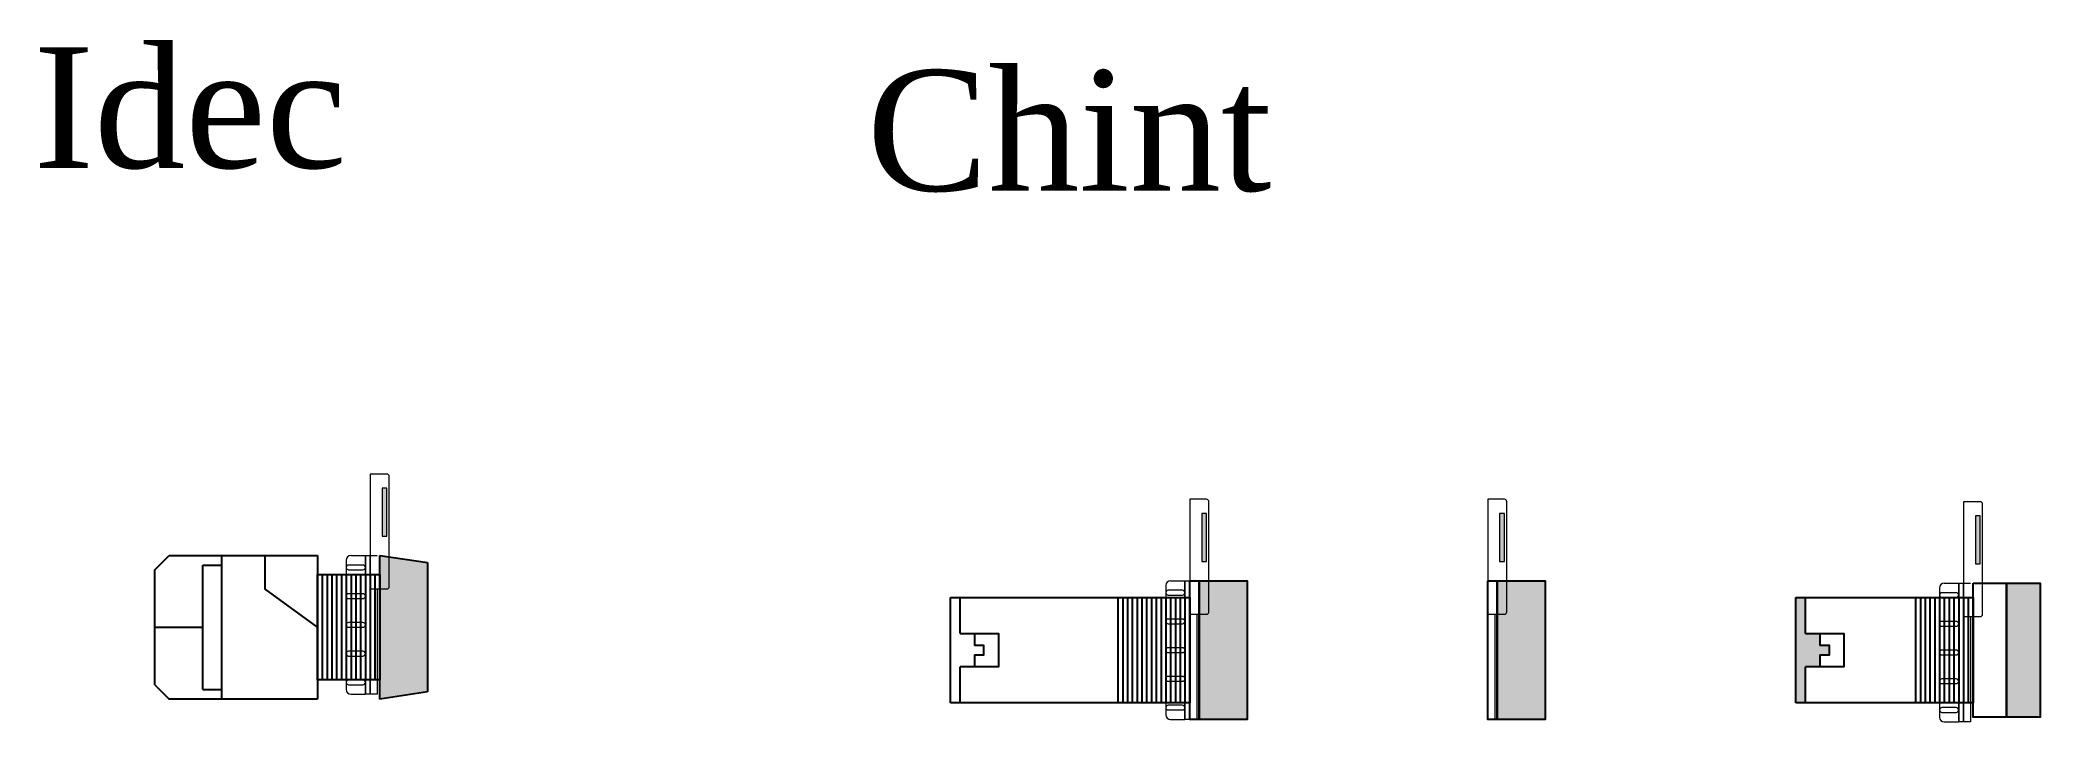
# Model space of a CAD drawing. Header units: millimetres. Extents: x 27 to 1256, y 71 to 472.
# Drawn here: x 838 to 1256, y 329.7 to 472.2 of the extents above; entities that cross this region are included whole.
import ezdxf

# ---------------------------------------------------------------- set-up
doc = ezdxf.new("R2010")
doc.units = ezdxf.units.MM
doc.layers.add('1-EMC-ACESS', color=4, linetype='Continuous')
doc.styles.add('ARIAL', font='arial.ttf')

msp = doc.modelspace()

# ---------------------------------------------------------------- texts
at = {"layer": '1-EMC-ACESS', "color": 1, "linetype": 'ByBlock', "lineweight": -2, "char_height": 25.2, "width": 385.9629, "attachment_point": 2, "style": 'ARIAL'}
for s, insert in [('{\\fTimes New Roman|b0|i0|c0|p18;\\C7;Idec}', (869.4, 470.66)), ('{\\fTimes New Roman|b0|i0|c0|p18;\\C7;Chint}', (1053.13, 465.89))]:
    msp.add_mtext(s, dxfattribs=dict(at, insert=insert))

# ---------------------------------------------------------------- blocks, each defined once
blk = doc.blocks.new('A$C4D5439CE')
blk.add_hatch(color=1).paths.add_polyline_path([(57, 28.5), (47, 30), (47, 0), (57, 1.5)])
at = {"color": 7}
for p, q in [((0, 27), (3, 30)), ((3, 30), (34, 30)), ((14, 0), (14, 30)), ((23, 30), (23, 23)), ((34, 30), (34, 0)), ((47, 30), (57, 28.5)), ((47, 0), (47, 30)), ((0, 3), (0, 27)), ((10, 2), (10, 28)), ((10, 28), (14, 28)), ((35, 26), (35, 4)), ((36, 26), (36, 4)), ((37, 26), (37, 4)), ((38, 26), (38, 4)), ((39, 26), (39, 4)), ((40, 26), (40, 4)), ((41, 26), (41, 4)), ((42, 26), (42, 4)), ((43, 26), (43, 4)), ((44, 26), (44, 4)), ((45, 26), (45, 4)), ((46, 26), (46, 4)), ((57, 28.5), (57, 1.5)), ((34, 15), (23, 23)), ((0, 15), (10, 15)), ((0, 3), (3, 0)), ((34, 0), (3, 0)), ((10, 2), (14, 2)), ((57, 1.5), (47, 0))]:
    blk.add_line(p, q, dxfattribs=at)
blk.add_lwpolyline([(34, 26), (47, 26), (47, 4), (34, 4)], close=True, dxfattribs=at)
blk = doc.blocks.new('A$C6A154FF8')
for points in [[(51, 28), (44, 28), (44, 0), (51, 0)], [(0, 3), (2, 3), (2, 10.5), (5, 10.5), (5, 13), (7, 13), (7, 15), (5, 15), (5, 17.5), (2, 17.5), (2, 25), (0, 25)]]:
    blk.add_hatch(color=1).paths.add_polyline_path(points)
at = {"color": 7}
for p, q in [((0, 25), (37, 25)), ((0, 3), (0, 25)), ((2, 17.5), (2, 25)), ((25, 25), (25, 3)), ((26, 25), (26, 3)), ((27, 25), (27, 3)), ((28, 25), (28, 3)), ((29, 25), (29, 3)), ((30, 25), (30, 3)), ((31, 25), (31, 3)), ((32, 25), (32, 3)), ((33, 25), (33, 3)), ((34, 25), (34, 3)), ((35, 25), (35, 3)), ((36, 25), (36, 3)), ((37, 25), (37, 3)), ((5, 17.5), (5, 15)), ((5, 13), (5, 10.5)), ((2, 3), (2, 10.5)), ((37, 3), (0, 3))]:
    blk.add_line(p, q, dxfattribs=at)
for points in [[(37, 28), (44, 28), (44, 0), (37, 0)], [(44, 28), (51, 28), (51, 0), (44, 0)]]:
    blk.add_lwpolyline(points, close=True, dxfattribs=at)
for points in [[(0, 10.5), (0, 17.5)], [(2, 17.5), (10, 17.5), (10, 10.5), (2, 10.5)], [(5, 13), (7, 13), (7, 15), (5, 15)]]:
    blk.add_lwpolyline(points, dxfattribs=at)
blk = doc.blocks.new('A$C0C455160')
blk.add_hatch(color=1).paths.add_polyline_path([(62, 29), (52, 29), (52, 0), (62, 0)])
at = {"color": 7}
for p, q in [((0, 25.5), (50, 25.5)), ((0, 3.5), (0, 25.5)), ((2, 18), (2, 25.5)), ((35, 25.5), (35, 3.5)), ((36, 25.5), (36, 3.5)), ((37, 25.5), (37, 3.5)), ((38, 25.5), (38, 3.5)), ((39, 25.5), (39, 3.5)), ((40, 25.5), (40, 3.5)), ((41, 25.5), (41, 3.5)), ((42, 25.5), (42, 3.5)), ((43, 25.5), (43, 3.5)), ((44, 25.5), (44, 3.5)), ((45, 25.5), (45, 3.5)), ((46, 25.5), (46, 3.5)), ((47, 25.5), (47, 3.5)), ((48, 25.5), (48, 3.5)), ((49, 25.5), (49, 3.5)), ((50, 25.5), (50, 3.5)), ((5, 18), (5, 15.5)), ((5, 13.5), (5, 11)), ((2, 3.5), (2, 11)), ((50, 3.5), (0, 3.5))]:
    blk.add_line(p, q, dxfattribs=at)
for points in [[(50, 29), (52, 29), (52, 0), (50, 0)], [(52, 29), (62, 29), (62, 0), (52, 0)]]:
    blk.add_lwpolyline(points, close=True, dxfattribs=at)
for points in [[(0, 11), (0, 18)], [(2, 18), (10, 18), (10, 11), (2, 11)], [(5, 13.5), (7, 13.5), (7, 15.5), (5, 15.5)]]:
    blk.add_lwpolyline(points, dxfattribs=at)
blk = doc.blocks.new('DCHINT')
at = {"lineweight": 9}
h = blk.add_hatch(color=7, dxfattribs=at)
h.set_gradient(color1=(168, 174, 189), color2=(174, 179, 194), one_color=1, tint=0.72, name='CYLINDER')
h.paths.add_polyline_path([(89160.08, 43721.44), (89161.08, 43721.44), (89161.08, 43731.44), (89160.08, 43731.44)])
for p, q in [((89153.58, 43717.41), (89156.58, 43717.41)), ((89156.58, 43717.41), (89156.58, 43688.41)), ((89152.58, 43716.41), (89152.58, 43689.41)), ((89153.58, 43688.41), (89156.58, 43688.41))]:
    blk.add_line(p, q, dxfattribs=at)
at = {"color": 7, "lineweight": 9}
blk.add_lwpolyline([(89157.58, 43710.41), (89161.08, 43710.41, 0.414214), (89161.58, 43710.91), (89161.58, 43733.91, 0.414214), (89161.08, 43734.41), (89157.58, 43734.41)], format="xyb", close=True, dxfattribs=at)
blk.add_lwpolyline([(89160.08, 43721.44), (89161.08, 43721.44), (89161.08, 43731.44), (89160.08, 43731.44)], close=True, dxfattribs=at)
at = {"lineweight": 9}
blk.add_lwpolyline([(89156.58, 43717.41), (89157.58, 43717.41), (89157.58, 43688.41), (89156.58, 43688.41)], close=True, dxfattribs=at)
at = {"color": 7, "lineweight": 9}
blk.add_lwpolyline([(89159.08, 43710.41), (89159.08, 43688.41), (89157.58, 43688.41), (89157.58, 43717.41), (89159.08, 43717.41), (89159.08, 43717.41)], dxfattribs=at)
at = {"lineweight": 9}
for points in [[(89156.58, 43714.91), (89156.58, 43714.91, 0.414214), (89156.08, 43715.41), (89153.08, 43715.41, 0.414214), (89152.58, 43714.91), (89152.58, 43714.91, 0.414214), (89153.08, 43714.41), (89156.08, 43714.41, 0.414214)], [(89156.58, 43708.91), (89156.58, 43708.91, 0.414214), (89156.08, 43709.41), (89153.08, 43709.41, 0.414214), (89152.58, 43708.91), (89152.58, 43708.91, 0.414214), (89153.08, 43708.41), (89156.08, 43708.41, 0.414214)], [(89156.58, 43702.91), (89156.58, 43702.91, 0.414214), (89156.08, 43703.41), (89153.08, 43703.41, 0.414214), (89152.58, 43702.91), (89152.58, 43702.91, 0.414214), (89153.08, 43702.41), (89156.08, 43702.41, 0.414214)], [(89156.58, 43696.91), (89156.58, 43696.91, 0.414214), (89156.08, 43697.41), (89153.08, 43697.41, 0.414214), (89152.58, 43696.91), (89152.58, 43696.91, 0.414214), (89153.08, 43696.41), (89156.08, 43696.41, 0.414214)], [(89156.58, 43690.91), (89156.58, 43690.91, 0.414214), (89156.08, 43691.41), (89153.08, 43691.41, 0.414214), (89152.58, 43690.91), (89152.58, 43690.91, 0.414214), (89153.08, 43690.41), (89156.08, 43690.41, 0.414214)]]:
    blk.add_lwpolyline(points, format="xyb", close=True, dxfattribs=at)
for centre, start, end in [((89153.58, 43716.41), 90, 180), ((89153.58, 43689.41), 180, 270)]:
    blk.add_arc(centre, 1, start, end, dxfattribs=at)
at = {"color": 7}
blk.add_blockref('A$C0C455160', (89107.58, 43688.41), dxfattribs=at)
blk = doc.blocks.new('MDPC')
at = {"lineweight": 9}
h = blk.add_hatch(color=7, dxfattribs=at)
h.set_gradient(color1=(168, 174, 189), color2=(174, 179, 194), one_color=1, tint=0.72, name='CYLINDER')
h.paths.add_polyline_path([(89222.36, 43721.44), (89223.36, 43721.44), (89223.36, 43731.44), (89222.36, 43731.44)])
blk.add_hatch(color=1).paths.add_polyline_path([(89231.86, 43717.41), (89221.86, 43717.41), (89221.86, 43688.41), (89231.86, 43688.41)])
at = {"color": 7, "lineweight": 9}
blk.add_lwpolyline([(89219.86, 43710.41), (89223.36, 43710.41, 0.414214), (89223.86, 43710.91), (89223.86, 43733.91, 0.414214), (89223.36, 43734.41), (89219.86, 43734.41)], format="xyb", close=True, dxfattribs=at)
blk.add_lwpolyline([(89222.36, 43721.44), (89223.36, 43721.44), (89223.36, 43731.44), (89222.36, 43731.44)], close=True, dxfattribs=at)
at = {"color": 7}
for points in [[(89219.86, 43717.41), (89221.86, 43717.41), (89221.86, 43688.41), (89219.86, 43688.41)], [(89221.86, 43717.41), (89231.86, 43717.41), (89231.86, 43688.41), (89221.86, 43688.41)]]:
    blk.add_lwpolyline(points, close=True, dxfattribs=at)
at = {"color": 7, "lineweight": 9}
blk.add_lwpolyline([(89221.36, 43710.41), (89221.36, 43688.41), (89219.86, 43688.41), (89219.86, 43717.41), (89221.36, 43717.41), (89221.36, 43717.41)], dxfattribs=at)

# ---------------------------------------------------------------- hatches: boundary and pattern name
at = {"lineweight": 9}
h = msp.add_hatch(color=7, dxfattribs=at)
h.set_gradient(color1=(168, 174, 189), color2=(174, 179, 194), one_color=1, tint=0.72, name='CYLINDER')
h.paths.add_polyline_path([(909.53, 368.55), (910.53, 368.55), (910.53, 378.55), (909.53, 378.55)])
h = msp.add_hatch(color=7, dxfattribs=at)
h.set_gradient(color1=(168, 174, 189), color2=(174, 179, 194), one_color=1, tint=0.72, name='CYLINDER')
h.paths.add_polyline_path([(1242.55, 362.77), (1243.55, 362.77), (1243.55, 372.77), (1242.55, 372.77)])

# ---------------------------------------------------------------- linework, layer by layer
for p, q in [((903.03, 364.51), (906.03, 364.51)), ((906.03, 364.51), (906.03, 335.51)), ((902.03, 363.51), (902.03, 336.51)), ((1235.05, 357.74), (1235.05, 330.74)), ((1236.05, 358.74), (1239.05, 358.74)), ((1239.05, 358.74), (1239.05, 329.74)), ((903.03, 335.51), (906.03, 335.51)), ((1236.05, 329.74), (1239.05, 329.74))]:
    msp.add_line(p, q, dxfattribs=at)
at = {"color": 7, "lineweight": 9}
for points in [[(907.03, 357.51), (910.53, 357.51, 0.414214), (911.03, 358.01), (911.03, 381.01, 0.414214), (910.53, 381.51), (907.03, 381.51)], [(1240.05, 351.74), (1243.55, 351.74, 0.414214), (1244.05, 352.24), (1244.05, 375.24, 0.414214), (1243.55, 375.74), (1240.05, 375.74)]]:
    msp.add_lwpolyline(points, format="xyb", close=True, dxfattribs=at)
for points in [[(909.53, 368.55), (910.53, 368.55), (910.53, 378.55), (909.53, 378.55)], [(1242.55, 362.77), (1243.55, 362.77), (1243.55, 372.77), (1242.55, 372.77)]]:
    msp.add_lwpolyline(points, close=True, dxfattribs=at)
at = {"lineweight": 9}
for points in [[(906.03, 364.51), (907.03, 364.51), (907.03, 335.51), (906.03, 335.51)], [(1239.05, 358.74), (1240.05, 358.74), (1240.05, 329.74), (1239.05, 329.74)]]:
    msp.add_lwpolyline(points, close=True, dxfattribs=at)
at = {"color": 7, "lineweight": 9}
for points in [[(908.53, 357.51), (908.53, 335.51), (907.03, 335.51), (907.03, 364.51), (908.53, 364.51), (908.53, 364.51)], [(1241.55, 351.74), (1241.55, 329.74), (1240.05, 329.74), (1240.05, 358.74), (1241.55, 358.74), (1241.55, 358.74)]]:
    msp.add_lwpolyline(points, dxfattribs=at)
at = {"lineweight": 9}
for points in [[(906.03, 362.01), (906.03, 362.01, 0.414214), (905.53, 362.51), (902.53, 362.51, 0.414214), (902.03, 362.01), (902.03, 362.01, 0.414214), (902.53, 361.51), (905.53, 361.51, 0.414214)], [(906.03, 356.01), (906.03, 356.01, 0.414214), (905.53, 356.51), (902.53, 356.51, 0.414214), (902.03, 356.01), (902.03, 356.01, 0.414214), (902.53, 355.51), (905.53, 355.51, 0.414214)], [(1239.05, 356.24), (1239.05, 356.24, 0.414214), (1238.55, 356.74), (1235.55, 356.74, 0.414214), (1235.05, 356.24), (1235.05, 356.24, 0.414214), (1235.55, 355.74), (1238.55, 355.74, 0.414214)], [(906.03, 350.01), (906.03, 350.01, 0.414214), (905.53, 350.51), (902.53, 350.51, 0.414214), (902.03, 350.01), (902.03, 350.01, 0.414214), (902.53, 349.51), (905.53, 349.51, 0.414214)], [(1239.05, 350.24), (1239.05, 350.24, 0.414214), (1238.55, 350.74), (1235.55, 350.74, 0.414214), (1235.05, 350.24), (1235.05, 350.24, 0.414214), (1235.55, 349.74), (1238.55, 349.74, 0.414214)], [(906.03, 344.01), (906.03, 344.01, 0.414214), (905.53, 344.51), (902.53, 344.51, 0.414214), (902.03, 344.01), (902.03, 344.01, 0.414214), (902.53, 343.51), (905.53, 343.51, 0.414214)], [(1239.05, 344.24), (1239.05, 344.24, 0.414214), (1238.55, 344.74), (1235.55, 344.74, 0.414214), (1235.05, 344.24), (1235.05, 344.24, 0.414214), (1235.55, 343.74), (1238.55, 343.74, 0.414214)], [(1239.05, 338.24), (1239.05, 338.24, 0.414214), (1238.55, 338.74), (1235.55, 338.74, 0.414214), (1235.05, 338.24), (1235.05, 338.24, 0.414214), (1235.55, 337.74), (1238.55, 337.74, 0.414214)], [(906.03, 338.01), (906.03, 338.01, 0.414214), (905.53, 338.51), (902.53, 338.51, 0.414214), (902.03, 338.01), (902.03, 338.01, 0.414214), (902.53, 337.51), (905.53, 337.51, 0.414214)], [(1239.05, 332.24), (1239.05, 332.24, 0.414214), (1238.55, 332.74), (1235.55, 332.74, 0.414214), (1235.05, 332.24), (1235.05, 332.24, 0.414214), (1235.55, 331.74), (1238.55, 331.74, 0.414214)]]:
    msp.add_lwpolyline(points, format="xyb", close=True, dxfattribs=at)
for centre, start, end in [((903.03, 363.51), 90, 180), ((1236.05, 357.74), 90, 180), ((903.03, 336.51), 180, 270), ((1236.05, 330.74), 180, 270)]:
    msp.add_arc(centre, 1, start, end, dxfattribs=at)

# ---------------------------------------------------------------- block references
at = {"color": 7, "lineweight": 9}
for name in ['DCHINT', 'MDPC']:
    msp.add_blockref(name, (-88079.25, -43358.17), dxfattribs=at)
at = {"color": 7}
for name, p in [('A$C4D5439CE', (862.03, 334.51)), ('A$C6A154FF8', (1205.05, 330.74))]:
    msp.add_blockref(name, p, dxfattribs=at)

msp.set_redraw_order([(e.dxf.handle, doc.entitydb.next_handle()) for e in msp.query("TEXT MTEXT ATTDEF DIMENSION ARC_DIMENSION")])  # texts and dimensions are drawn at this point

doc.saveas('drawing.dxf')
